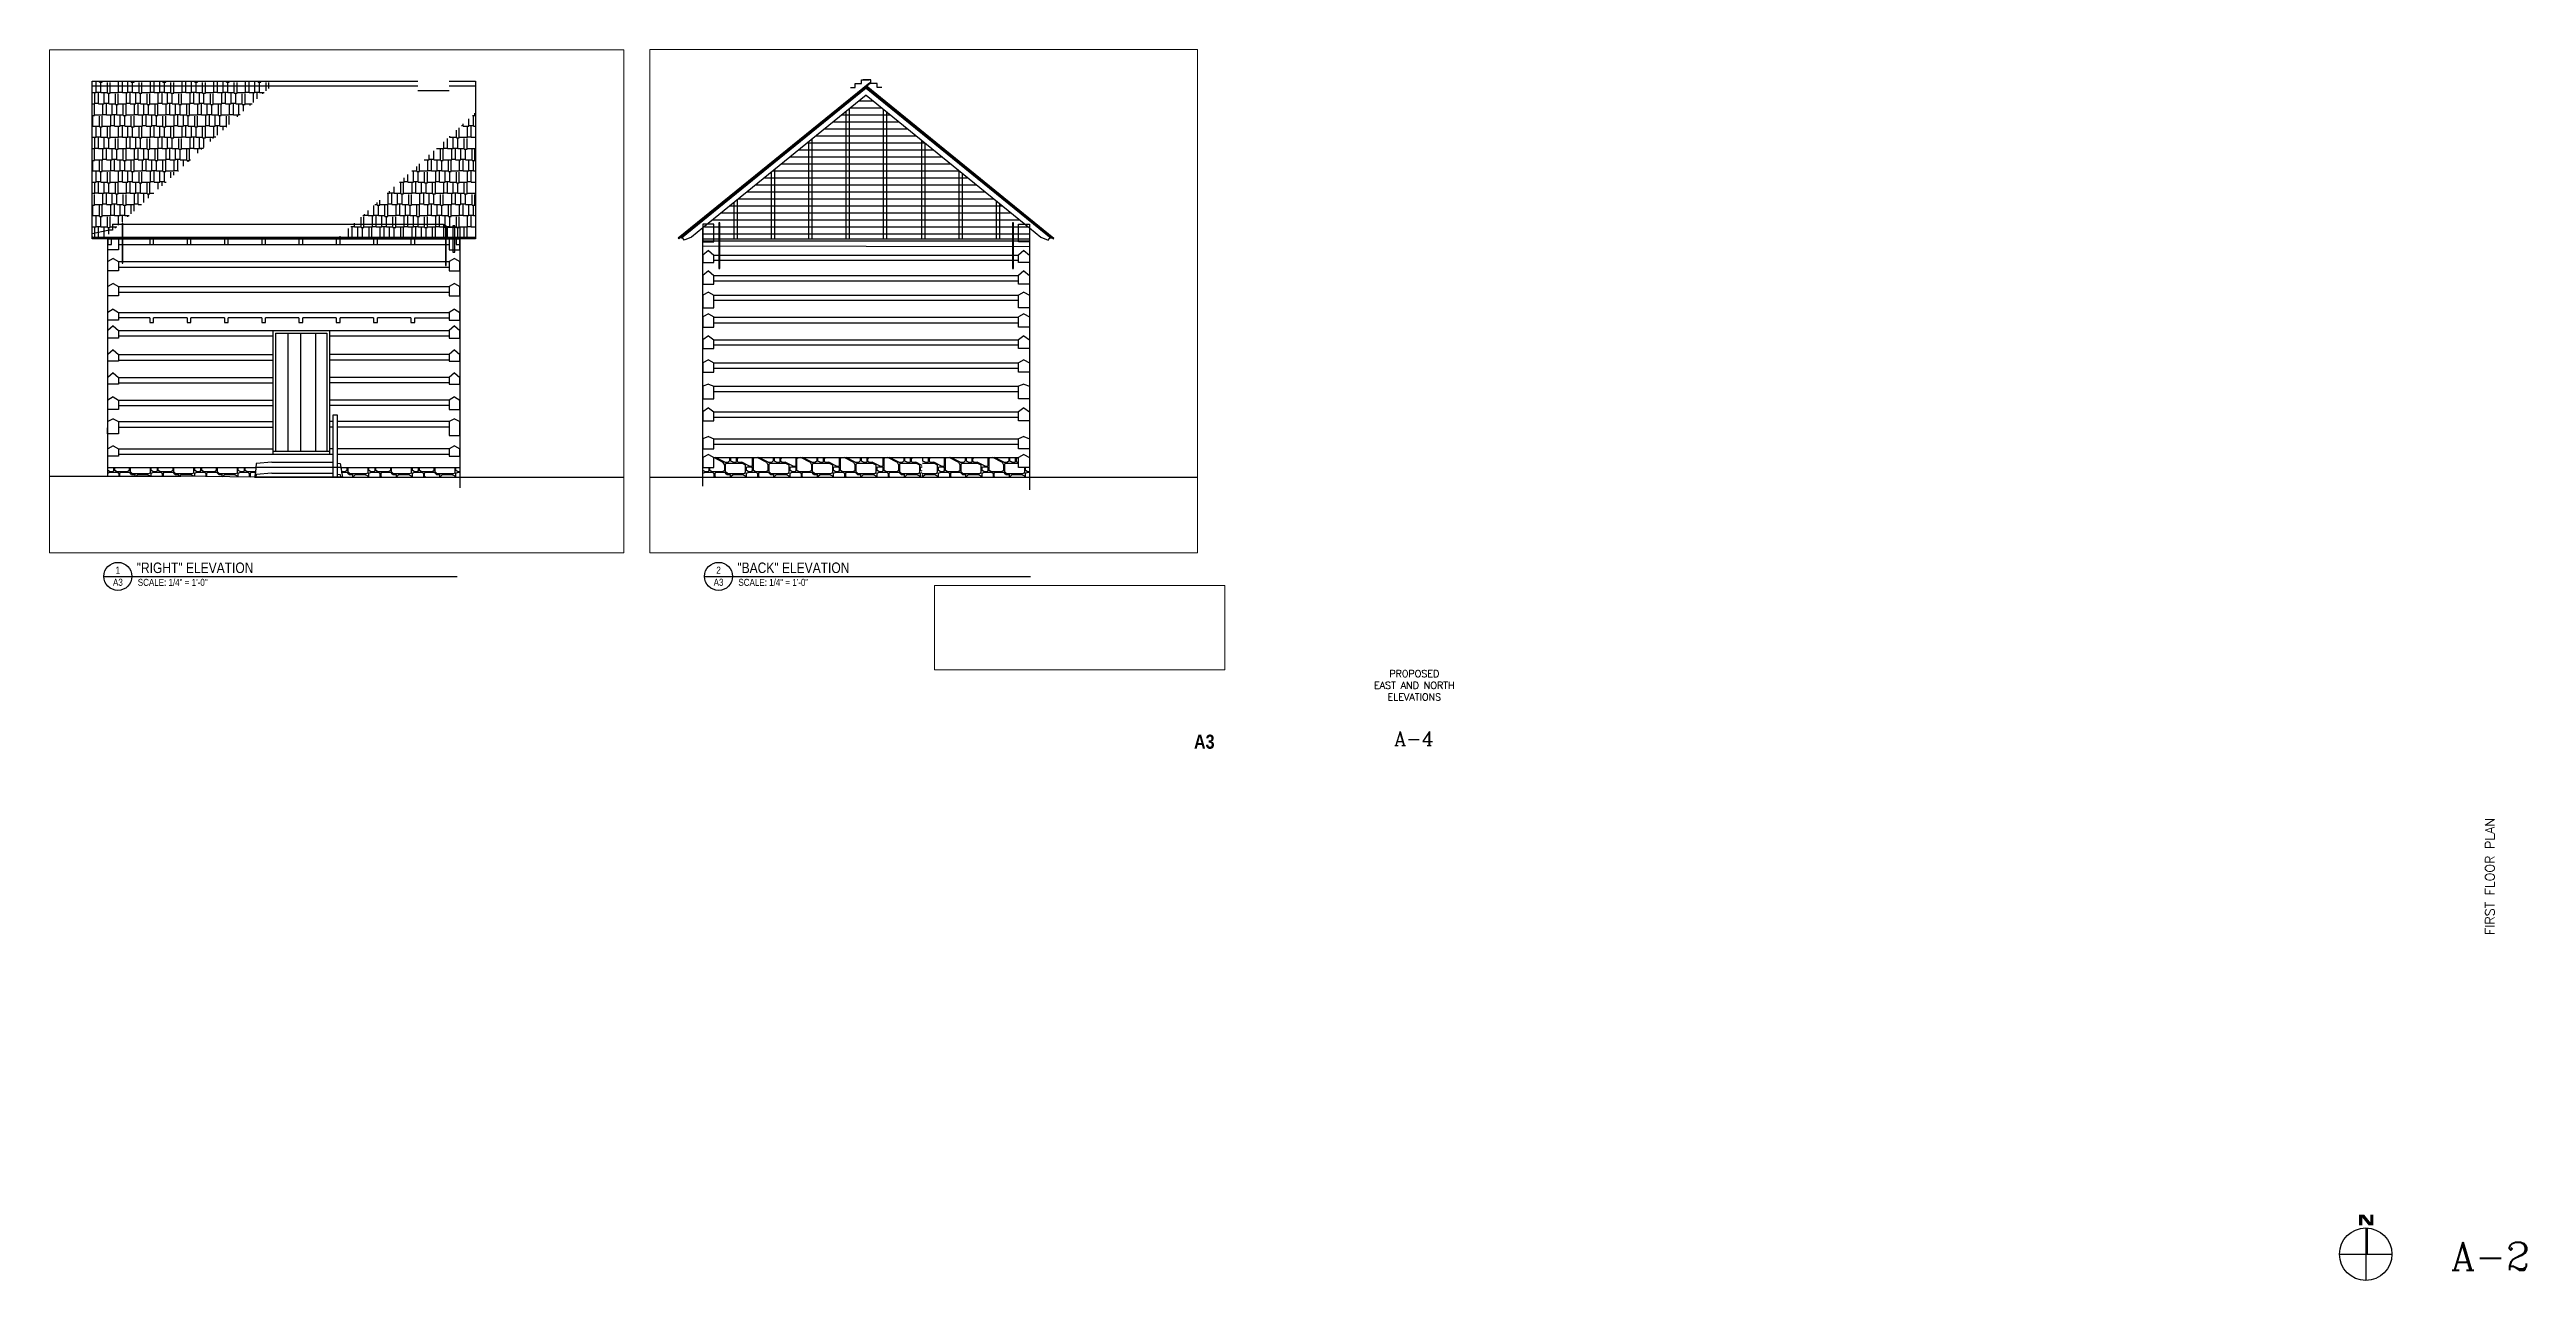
# Paper-space layout 'A3' of a CAD drawing. Header units: inches. Extents: x 1.3 to 34.4, y -0.1 to 16.4.
# The model-space entities are those that its viewports show. They can reach past a viewport. Long polylines and large blocks are cut down to what shows.
import ezdxf
from ezdxf.enums import TextEntityAlignment as Align

# ---------------------------------------------------------------- set-up
doc = ezdxf.new("R2010")
doc.units = ezdxf.units.IN
doc.header["$LTSCALE"] = 48
doc.header["$MEASUREMENT"] = 0
doc.linetypes.add('HIDDEN2', pattern=[0.1875, 0.125, -0.0625])
doc.linetypes.add('Hidden4', pattern=[0.09375, 0.0625, -0.03125])
for name, color, linetype in [('A-Anno-Note', 2, 'Continuous'), ('A-Hatch', 9, 'Continuous'), ('A-p1', 9, 'Continuous'), ('A-p1-hatch', 9, 'Continuous'), ('A-p1a', 30, 'Continuous'), ('A-p2', 200, 'Continuous'), ('A-p3', 1, 'Continuous'), ('A-p4', 2, 'Continuous'), ('A-p6', 3, 'Continuous'), ('A-p7', 42, 'Continuous'), ('A-Wall-N', 43, 'Continuous'), ('AP6', 6, 'Continuous'), ('TEXT', 1, 'Continuous'), ('TITLES', 1, 'Continuous')]:
    doc.layers.add(name, color=color, linetype=linetype)
doc.styles.add('API-BOOK', font='ARIALNB.TTF')
doc.styles.add('arial narrow', font='ARIALN.TTF')
pattern_1 = [(0, (8950.982, 3315.422), (0, 28), [6.72, -21.28]), (135, (8950.982, 3315.422), (-2e-15, -28), [1.58392, -38.01406]), (90, (8949.862, 3316.542), (28, -2e-15), [3.08, -24.92]), (45, (8949.862, 3319.622), (2e-15, 28), [1.58392, -38.01406]), (0, (8950.982, 3320.742), (0, 28), [5.88, -22.12]), (153.43495, (8959.102, 3319.622), (28, 9e-08), [2.5044, -60.1055]), (90, (8959.102, 3316.822), (28, -2e-15), [2.8, -25.2]), (45, (8957.702, 3315.422), (2e-15, 28), [1.9799, -37.61808]), (0, (8961.062, 3317.662), (0, 28), [4.76, -23.24]), (153.43495, (8961.062, 3317.662), (28, 9e-08), [1.56525, -61.04466]), (90, (8959.662, 3318.362), (28, -2e-15), [3.08, -24.92]), (26.56505, (8959.662, 3321.442), (28, -9e-08), [1.56525, -61.04466]), (0, (8961.062, 3322.142), (0, 28), [4.76, -23.24]), (135, (8966.942, 3321.022), (-2e-15, -28), [1.58392, -38.01406]), (90, (8966.942, 3318.782), (28, -2e-15), [2.24, -25.76]), (45, (8965.822, 3317.662), (2e-15, 28), [1.58392, -38.01406]), (90, (8966.102, 3314.302), (28, -2e-15), [3.08, -24.92]), (26.56505, (8966.102, 3317.382), (28, -9e-08), [1.8783, -60.7316]), (0, (8967.782, 3318.222), (0, 28), [8.96, -19.04]), (135, (8977.302, 3317.662), (-2e-15, -28), [0.79196, -38.80602]), (90, (8977.302, 3314.582), (28, -2e-15), [3.08, -24.92]), (26.56505, (8976.182, 3314.022), (28, -9e-08), [1.2522, -61.3577]), (0, (8966.382, 3314.022), (0, 28), [9.8, -18.2]), (135, (8966.382, 3314.022), (-2e-15, -28), [0.39598, -39.202]), (0, (8968.062, 3318.782), (0, 28), [8.68, -19.32]), (135, (8968.062, 3318.782), (-2e-15, -28), [0.79196, -38.80602]), (90, (8967.502, 3319.342), (28, -2e-15), [2.24, -25.76]), (45, (8967.502, 3321.582), (2e-15, 28), [0.79196, -38.80602]), (0, (8968.062, 3322.142), (0, 28), [5.6, -22.4]), (135, (8975.062, 3320.742), (-2e-15, -28), [1.9799, -37.61808]), (0, (8975.062, 3320.742), (0, 28), [1.96, -26.04]), (135, (8977.302, 3320.462), (-2e-15, -28), [0.39598, -39.202]), (90, (8977.302, 3319.342), (28, -2e-15), [1.12, -26.88]), (45, (8976.742, 3318.782), (2e-15, 28), [0.79196, -38.80602]), (0, (8947.342, 3321.302), (0, 28), [10.64, -17.36]), (135, (8947.342, 3321.302), (-2e-15, -28), [1.58392, -38.01406]), (90, (8946.222, 3322.422), (28, -2e-15), [5.04, -22.96]), (45, (8946.222, 3327.462), (2e-15, 28), [0.79196, -38.80602]), (0, (8946.782, 3328.022), (0, 28), [9.8, -18.2]), (153.43495, (8959.102, 3326.762), (28, 9e-08), [2.81745, -59.79246]), (90, (8959.102, 3321.862), (28, -2e-15), [4.9, -23.1]), (26.56505, (8957.982, 3321.302), (28, -9e-08), [1.2522, -61.3577]), (0, (8960.782, 3322.702), (0, 28), [2.24, -25.76]), (153.43495, (8960.782, 3322.702), (28, 9e-08), [1.2522, -61.3577]), (90, (8959.662, 3323.262), (28, -2e-15), [1.68, -26.32]), (63.43495, (8959.662, 3324.942), (-9e-08, 28), [0.6261, -61.9838]), (0, (8959.942, 3325.502), (0, 28), [3.08, -24.92]), (135, (8963.582, 3324.942), (-2e-15, -28), [0.79196, -38.80602]), (90, (8963.582, 3323.262), (28, -2e-15), [1.68, -26.32]), (45, (8963.022, 3322.702), (2e-15, 28), [0.79196, -38.80602]), (153.43495, (8965.262, 3322.702), (28, 9e-08), [1.2522, -61.3577]), (90, (8964.142, 3323.262), (28, -2e-15), [7.616, -20.384]), (45, (8964.142, 3330.878), (2e-15, 28), [1.10876, -38.48923]), (0, (8964.926, 3331.662), (0, 28), [1.456, -26.544]), (153.43495, (8972.729, 3328.489), (28, 9e-08), [7.09579, -55.51412]), (116.56505, (8973.662, 3326.622), (-9e-08, -28), [2.087, -60.5229]), (90, (8973.662, 3323.402), (28, -2e-15), [3.22, -24.78]), (26.56505, (8972.262, 3322.702), (28, -9e-08), [1.56525, -61.04466]), (0, (8965.262, 3322.702), (0, 28), [7, -21]), (0, (8961.622, 3326.062), (0, 28), [1.51105, -26.48895]), (45, (8963.133, 3326.062), (2e-15, 28), [0.6349, -38.96308]), (90, (8963.582, 3326.51), (28, -2e-15), [4.57252, -23.42748]), (135, (8963.582, 3331.084), (-2e-15, -28), [0.81817, -38.77982]), (0, (8954.622, 3331.662), (0, 28), [8.38147, -19.61853]), (45, (8953.782, 3330.822), (2e-15, 28), [1.18794, -38.41004]), (90, (8953.782, 3329.113), (28, -2e-15), [1.7094, -26.2906]), (135, (8954.313, 3328.582), (-2e-15, -28), [0.75039, -38.8476]), (0, (8954.313, 3328.582), (0, 28), [2.2694, -25.7306]), (153.43495, (8961.622, 3326.062), (28, 9e-08), [5.6349, -56.97501]), (0, (8950.982, 3328.582), (0, 28), [1.68, -26.32]), (45, (8952.662, 3328.582), (2e-15, 28), [0.79196, -38.80602]), (90, (8953.222, 3329.142), (28, -2e-15), [1.96, -26.04]), (45, (8953.222, 3331.102), (2e-15, 28), [1.9799, -37.61808]), (90, (8954.622, 3332.502), (28, -2e-15), [1.4, -26.6]), (153.43495, (8954.622, 3333.902), (28, 9e-08), [1.2522, -61.3577]), (0, (8950.422, 3334.462), (0, 28), [3.08, -24.92]), (45, (8949.582, 3333.622), (2e-15, 28), [1.18794, -38.41004]), (90, (8949.582, 3329.282), (28, -2e-15), [4.34, -23.66]), (153.43495, (8950.982, 3328.582), (28, 9e-08), [1.56525, -61.04466]), (135, (8955.462, 3332.222), (-2e-15, -28), [0.39598, -39.202]), (0, (8955.462, 3332.222), (0, 28), [9.8, -18.2]), (26.56505, (8965.262, 3332.222), (28, -9e-08), [1.2522, -61.3577]), (90, (8966.382, 3332.782), (28, -2e-15), [3.08, -24.92]), (135, (8966.382, 3335.862), (-2e-15, -28), [0.79196, -38.80602]), (0, (8956.862, 3336.422), (0, 28), [8.96, -19.04]), (26.56505, (8955.182, 3335.582), (28, -9e-08), [1.8783, -60.7316]), (90, (8955.182, 3332.502), (28, -2e-15), [3.08, -24.92]), (0, (8973.662, 3328.582), (0, 28), [2.24, -25.76]), (153.43495, (8973.662, 3328.582), (28, 9e-08), [7.51319, -55.09671]), (90, (8966.942, 3331.942), (28, -2e-15), [5.6, -22.4]), (45, (8966.942, 3337.542), (2e-15, 28), [0.79196, -38.80602]), (0, (8967.502, 3338.102), (0, 28), [8.12, -19.88]), (153.43495, (8977.022, 3337.402), (28, 9e-08), [1.56525, -61.04466]), (90, (8977.022, 3329.702), (28, -2e-15), [7.7, -20.3]), (45, (8975.902, 3328.582), (2e-15, 28), [1.58392, -38.01406]), (0, (8950.702, 3335.022), (0, 28), [2.52, -25.48]), (153.43495, (8950.702, 3335.022), (28, 9e-08), [1.2522, -61.3577]), (90, (8949.582, 3335.582), (28, -2e-15), [1.96, -26.04]), (26.56505, (8949.582, 3337.542), (28, -9e-08), [1.2522, -61.3577]), (0, (8950.702, 3338.102), (0, 28), [6.58595, -21.41405]), (135, (8957.702, 3337.688), (-2e-15, -28), [0.58555, -39.01243]), (90, (8957.702, 3337.262), (28, -2e-15), [0.42595, -27.57405]), (26.56505, (8953.222, 3335.022), (28, -9e-08), [5.0088, -57.60111]), (0, (8944.822, 3338.662), (0, 28), [12.04, -15.96]), (135, (8944.822, 3338.662), (-2e-15, -28), [0.79196, -38.80602]), (90, (8944.262, 3339.222), (28, -2e-15), [1.12, -26.88]), (45, (8944.262, 3340.342), (2e-15, 28), [1.58392, -38.01406]), (0, (8945.382, 3341.462), (0, 28), [2.8, -25.2]), (26.56505, (8948.182, 3341.462), (28, -9e-08), [3.1305, -59.4794]), (0, (8950.982, 3342.862), (0, 28), [5.04, -22.96]), (153.43495, (8957.702, 3342.022), (28, 9e-08), [1.8783, -60.7316]), (90, (8957.702, 3339.502), (28, -2e-15), [2.52, -25.48]), (45, (8956.862, 3338.662), (2e-15, 28), [1.18794, -38.41004]), (153.43495, (8959.662, 3336.982), (28, 9e-08), [1.56525, -61.04466]), (90, (8958.262, 3337.682), (28, -2e-15), [5.74, -22.26]), (45, (8958.262, 3343.422), (2e-15, 28), [2.37588, -37.2221]), (0, (8959.942, 3345.102), (0, 28), [4.76, -23.24]), (135, (8965.542, 3344.262), (-2e-15, -28), [1.18794, -38.41004]), (90, (8965.542, 3342.302), (28, -2e-15), [1.96, -26.04]), (135, (8966.382, 3341.462), (-2e-15, -28), [1.18794, -38.41004]), (90, (8966.382, 3337.822), (28, -2e-15), [3.64, -24.36]), (45, (8965.542, 3336.982), (2e-15, 28), [1.18794, -38.41004]), (0, (8959.662, 3336.982), (0, 28), [5.88, -22.12]), (153.43495, (8968.622, 3338.662), (28, 9e-08), [1.8783, -60.7316]), (90, (8966.942, 3339.502), (28, -2e-15), [1.12, -26.88]), (45, (8966.942, 3340.622), (2e-15, 28), [1.18794, -38.41004]), (0, (8967.782, 3341.462), (0, 28), [3.64, -24.36]), (116.56505, (8971.702, 3340.902), (-9e-08, -28), [0.6261, -61.9838]), (90, (8971.702, 3339.502), (28, -2e-15), [1.4, -26.6]), (45, (8970.862, 3338.662), (2e-15, 28), [1.18794, -38.41004]), (0, (8968.622, 3338.662), (0, 28), [2.24, -25.76])]

psp = doc.layouts.new('A3')

# ---------------------------------------------------------------- texts
at = {"style": 'API-BOOK'}
psp.add_attdef('A3', text='', height=0.188, dxfattribs=at).set_placement((16.87, 7.046), align=Align.RIGHT)
at = {"layer": 'AP6', "linetype": 'Continuous'}
for s, insert, char_height, width, attachment_point in [('{\\Fromanc.shx|c0;PROPOSED\\PEAST AND NORTH ELEVATIONS}', (19.547, 8.1), 0.09375, 1.63899, 2), ('{\\Fromanc.shx|c1;A-\\Fromanc.shx|c0;4}', (19.276, 7.275), 0.1875, 2.59375, 1), ('{\\Fromanc.shx;A-2}', (33.437, 0.432), 0.375, 5.1875, 1)]:
    psp.add_mtext(s, dxfattribs=dict(at, insert=insert, char_height=char_height, width=width, attachment_point=attachment_point))
at = {"layer": 'AP6', "linetype": 'Continuous', "insert": (33.897, 4.549), "char_height": 0.125, "width": 5.1875, "attachment_point": 1, "rotation": 90}
psp.add_mtext('{\\Fromanc.shx;FIRST FLOOR PLAN}', dxfattribs=at)
at = {"layer": 'TITLES', "style": 'arial narrow'}
for s, p in [('A3', (2.175, 9.229)), ('1', (2.175, 9.392)), ('A3', (10.224, 9.229)), ('2', (10.224, 9.392))]:
    psp.add_text(s, height=0.0938, dxfattribs=at).set_placement(p, align=Align.CENTER)
for s, height, p in [('"RIGHT" ELEVATION', 0.14062, (2.427, 9.4)), ('SCALE: 1/4" = 1\'-0"', 0.09375, (2.442, 9.228)), ('"BACK" ELEVATION', 0.14062, (10.476, 9.4)), ('SCALE: 1/4" = 1\'-0"', 0.09375, (10.49, 9.228))]:
    psp.add_text(s, height=height, dxfattribs=at).set_placement(p)

msp = doc.modelspace()

# ---------------------------------------------------------------- blocks, each defined once
blk = doc.blocks.new('Anno_North_M')
blk.add_hatch(color=256).paths.add_polyline_path([(4.98, -0.4, 0.020024), (5, 0), (0, 0), (0, -0.4)])
for p, q in [((0, 5), (0, -5)), ((5, 0), (-5, 0))]:
    blk.add_line(p, q)
blk.add_circle((0, 0), 5)
for points in [[(7.53, 1.26), (7.53, 0.66), (5.53, 1.26), (5.53, 0.66)], [(5.53, -0.52), (5.53, -1.3), (7.53, 1.09), (7.53, 0.29)], [(5.59, -0.52), (5.53, -0.52), (5.59, -1.46), (5.53, -1.47)], [(5.53, -0.87), (5.53, -1.47), (7.53, -0.87), (7.53, -1.47)]]:
    blk.add_solid(points)

# ---------------------------------------------------------------- hatches: boundary and pattern name
at = {"layer": 'A-Hatch'}
h = msp.add_hatch(dxfattribs=at)
h.set_pattern_fill('AR-RSHKE', color=256, scale=0.6)
h.paths.add_polyline_path([(5201.2, 3654.8), (5085.7, 3654.8), (5085.7, 3559.8), (5095.7, 3561.8), (5098.7, 3561.8), (5098.7, 3565.8), (5103.6, 3565.8)])
h.paths.add_polyline_path([(5204.5, 3657.8), (5085.7, 3657.8), (5085.7, 3654.8), (5201.2, 3654.8)])
h.paths.add_polyline_path([(5103.6, 3565.8), (5098.7, 3565.8), (5098.7, 3561.8), (5095.7, 3561.8), (5085.7, 3559.8), (5085.7, 3558.4), (5086, 3557.2), (5094.1, 3557.2)])
h = msp.add_hatch(dxfattribs=at)
h.set_pattern_fill('ANSI31', color=256, scale=36, angle=315)
h.paths.add_polyline_path([(5688.8, 3648.6), (5586.9, 3565.8), (5590.8, 3565.8), (5590.8, 3556.3), (5786.8, 3556.3), (5786.8, 3565.8), (5790.7, 3565.8)])
h.paths.add_polyline_path([(5786.8, 3556.3), (5590.8, 3556.3), (5590.8, 3554.3), (5583.8, 3554.3), (5583.8, 3551.4), (5793.8, 3551.7), (5793.8, 3554.3), (5786.8, 3554.3)])
h.paths.add_polyline_path([(5590.8, 3565.8), (5586.9, 3565.8), (5584.5, 3563.8), (5590.8, 3563.8)])
h.paths.add_polyline_path([(5590.8, 3563.8), (5584.5, 3563.8), (5583.8, 3563.3), (5583.8, 3556.3), (5590.8, 3556.3)])
h.paths.add_polyline_path([(5590.8, 3556.3), (5583.8, 3556.3), (5583.8, 3554.3), (5590.8, 3554.3)], flags=17)
h.paths.add_polyline_path([(5793.8, 3556.3), (5786.8, 3556.3), (5786.8, 3554.3), (5793.8, 3554.3)])
h.paths.add_polyline_path([(5793.8, 3563.3), (5793.2, 3563.8), (5786.8, 3563.8), (5786.8, 3556.3), (5793.8, 3556.3)])
h.paths.add_polyline_path([(5790.7, 3565.8), (5786.8, 3565.8), (5786.8, 3563.8), (5793.2, 3563.8)])
h = msp.add_hatch(dxfattribs=at)
h.set_pattern_fill('AR-RSHKE', color=256, scale=0.6)
h.paths.add_polyline_path([(5332.2, 3637.3), (5293.1, 3601.7), (5332.2, 3601.7)])
h.paths.add_polyline_path([(5332.2, 3601.7), (5293.1, 3601.7), (5274.9, 3585.1), (5332.2, 3585.1)])
h.paths.add_polyline_path([(5332.2, 3585.1), (5274.9, 3585.1), (5267.9, 3578.7), (5267.9, 3565.8), (5332.2, 3565.8)])
h.paths.add_polyline_path([(5267.9, 3565.8), (5253.8, 3565.8), (5244.3, 3557.2), (5267.9, 3557.2)])
h.paths.add_polyline_path([(5267.9, 3578.7), (5253.8, 3565.8), (5267.9, 3565.8)])
h.paths.add_polyline_path([(5322.2, 3563.8), (5311.6, 3563.8), (5311.6, 3565.8), (5267.9, 3565.8), (5267.9, 3557.2), (5322.2, 3557.2)])
h.paths.add_polyline_path([(5332.2, 3565.8), (5311.6, 3565.8), (5311.6, 3563.8), (5322.2, 3563.8), (5322.2, 3557.2), (5332.2, 3557.2)])
h.paths.add_polyline_path([(5302.8, 3558.7), (5314.5, 3558.7), (5314.5, 3568.1), (5302.8, 3568.1)], flags=9)
at = {"layer": 'A-p1-hatch'}
h = msp.add_hatch(dxfattribs=at)
h.set_pattern_fill('RRUB', color=256, scale=2.8)
h.set_pattern_definition([(0, (9439.143, 3315.422), (0, 28), [6.72, -21.28]), (135, (9439.143, 3315.422), (-2e-15, -28), [1.58392, -38.01406]), (90, (9438.023, 3316.542), (28, -2e-15), [3.08, -24.92]), (45, (9438.023, 3319.622), (2e-15, 28), [1.58392, -38.01406]), (0, (9439.143, 3320.742), (0, 28), [5.88, -22.12]), (153.43495, (9447.263, 3319.622), (28, 9e-08), [2.5044, -60.1055]), (90, (9447.263, 3316.822), (28, -2e-15), [2.8, -25.2]), (45, (9445.863, 3315.422), (2e-15, 28), [1.9799, -37.61808]), (0, (9449.223, 3317.662), (0, 28), [4.76, -23.24]), (153.43495, (9449.223, 3317.662), (28, 9e-08), [1.56525, -61.04466]), (90, (9447.823, 3318.362), (28, -2e-15), [3.08, -24.92]), (26.56505, (9447.823, 3321.442), (28, -9e-08), [1.56525, -61.04466]), (0, (9449.223, 3322.142), (0, 28), [4.76, -23.24]), (135, (9455.103, 3321.022), (-2e-15, -28), [1.58392, -38.01406]), (90, (9455.103, 3318.782), (28, -2e-15), [2.24, -25.76]), (45, (9453.983, 3317.662), (2e-15, 28), [1.58392, -38.01406]), (90, (9454.263, 3314.302), (28, -2e-15), [3.08, -24.92]), (26.56505, (9454.263, 3317.382), (28, -9e-08), [1.8783, -60.7316]), (0, (9455.943, 3318.222), (0, 28), [8.96, -19.04]), (135, (9465.463, 3317.662), (-2e-15, -28), [0.79196, -38.80602]), (90, (9465.463, 3314.582), (28, -2e-15), [3.08, -24.92]), (26.56505, (9464.343, 3314.022), (28, -9e-08), [1.2522, -61.3577]), (0, (9454.543, 3314.022), (0, 28), [9.8, -18.2]), (135, (9454.543, 3314.022), (-2e-15, -28), [0.39598, -39.202]), (0, (9456.223, 3318.782), (0, 28), [8.68, -19.32]), (135, (9456.223, 3318.782), (-2e-15, -28), [0.79196, -38.80602]), (90, (9455.663, 3319.342), (28, -2e-15), [2.24, -25.76]), (45, (9455.663, 3321.582), (2e-15, 28), [0.79196, -38.80602]), (0, (9456.223, 3322.142), (0, 28), [5.6, -22.4]), (135, (9463.223, 3320.742), (-2e-15, -28), [1.9799, -37.61808]), (0, (9463.223, 3320.742), (0, 28), [1.96, -26.04]), (135, (9465.463, 3320.462), (-2e-15, -28), [0.39598, -39.202]), (90, (9465.463, 3319.342), (28, -2e-15), [1.12, -26.88]), (45, (9464.903, 3318.782), (2e-15, 28), [0.79196, -38.80602]), (0, (9435.503, 3321.302), (0, 28), [10.64, -17.36]), (135, (9435.503, 3321.302), (-2e-15, -28), [1.58392, -38.01406]), (90, (9434.383, 3322.422), (28, -2e-15), [5.04, -22.96]), (45, (9434.383, 3327.462), (2e-15, 28), [0.79196, -38.80602]), (0, (9434.943, 3328.022), (0, 28), [9.8, -18.2]), (153.43495, (9447.263, 3326.762), (28, 9e-08), [2.81745, -59.79246]), (90, (9447.263, 3321.862), (28, -2e-15), [4.9, -23.1]), (26.56505, (9446.143, 3321.302), (28, -9e-08), [1.2522, -61.3577]), (0, (9448.943, 3322.702), (0, 28), [2.24, -25.76]), (153.43495, (9448.943, 3322.702), (28, 9e-08), [1.2522, -61.3577]), (90, (9447.823, 3323.262), (28, -2e-15), [1.68, -26.32]), (63.43495, (9447.823, 3324.942), (-9e-08, 28), [0.6261, -61.9838]), (0, (9448.103, 3325.502), (0, 28), [3.08, -24.92]), (135, (9451.743, 3324.942), (-2e-15, -28), [0.79196, -38.80602]), (90, (9451.743, 3323.262), (28, -2e-15), [1.68, -26.32]), (45, (9451.183, 3322.702), (2e-15, 28), [0.79196, -38.80602]), (153.43495, (9453.423, 3322.702), (28, 9e-08), [1.2522, -61.3577]), (90, (9452.303, 3323.262), (28, -2e-15), [7.616, -20.384]), (45, (9452.303, 3330.878), (2e-15, 28), [1.10876, -38.48923]), (0, (9453.087, 3331.662), (0, 28), [1.456, -26.544]), (153.43495, (9460.89, 3328.489), (28, 9e-08), [7.09579, -55.51412]), (116.56505, (9461.823, 3326.622), (-9e-08, -28), [2.087, -60.5229]), (90, (9461.823, 3323.402), (28, -2e-15), [3.22, -24.78]), (26.56505, (9460.423, 3322.702), (28, -9e-08), [1.56525, -61.04466]), (0, (9453.423, 3322.702), (0, 28), [7, -21]), (0, (9449.783, 3326.062), (0, 28), [1.51105, -26.48895]), (45, (9451.294, 3326.062), (2e-15, 28), [0.6349, -38.96308]), (90, (9451.743, 3326.51), (28, -2e-15), [4.57252, -23.42748]), (135, (9451.743, 3331.084), (-2e-15, -28), [0.81817, -38.77982]), (0, (9442.783, 3331.662), (0, 28), [8.38147, -19.61853]), (45, (9441.943, 3330.822), (2e-15, 28), [1.18794, -38.41004]), (90, (9441.943, 3329.113), (28, -2e-15), [1.7094, -26.2906]), (135, (9442.474, 3328.582), (-2e-15, -28), [0.75039, -38.8476]), (0, (9442.474, 3328.582), (0, 28), [2.2694, -25.7306]), (153.43495, (9449.783, 3326.062), (28, 9e-08), [5.6349, -56.97501]), (0, (9439.143, 3328.582), (0, 28), [1.68, -26.32]), (45, (9440.823, 3328.582), (2e-15, 28), [0.79196, -38.80602]), (90, (9441.383, 3329.142), (28, -2e-15), [1.96, -26.04]), (45, (9441.383, 3331.102), (2e-15, 28), [1.9799, -37.61808]), (90, (9442.783, 3332.502), (28, -2e-15), [1.4, -26.6]), (153.43495, (9442.783, 3333.902), (28, 9e-08), [1.2522, -61.3577]), (0, (9438.583, 3334.462), (0, 28), [3.08, -24.92]), (45, (9437.743, 3333.622), (2e-15, 28), [1.18794, -38.41004]), (90, (9437.743, 3329.282), (28, -2e-15), [4.34, -23.66]), (153.43495, (9439.143, 3328.582), (28, 9e-08), [1.56525, -61.04466]), (135, (9443.623, 3332.222), (-2e-15, -28), [0.39598, -39.202]), (0, (9443.623, 3332.222), (0, 28), [9.8, -18.2]), (26.56505, (9453.423, 3332.222), (28, -9e-08), [1.2522, -61.3577]), (90, (9454.543, 3332.782), (28, -2e-15), [3.08, -24.92]), (135, (9454.543, 3335.862), (-2e-15, -28), [0.79196, -38.80602]), (0, (9445.023, 3336.422), (0, 28), [8.96, -19.04]), (26.56505, (9443.343, 3335.582), (28, -9e-08), [1.8783, -60.7316]), (90, (9443.343, 3332.502), (28, -2e-15), [3.08, -24.92]), (0, (9461.823, 3328.582), (0, 28), [2.24, -25.76]), (153.43495, (9461.823, 3328.582), (28, 9e-08), [7.51319, -55.09671]), (90, (9455.103, 3331.942), (28, -2e-15), [5.6, -22.4]), (45, (9455.103, 3337.542), (2e-15, 28), [0.79196, -38.80602]), (0, (9455.663, 3338.102), (0, 28), [8.12, -19.88]), (153.43495, (9465.183, 3337.402), (28, 9e-08), [1.56525, -61.04466]), (90, (9465.183, 3329.702), (28, -2e-15), [7.7, -20.3]), (45, (9464.063, 3328.582), (2e-15, 28), [1.58392, -38.01406]), (0, (9438.863, 3335.022), (0, 28), [2.52, -25.48]), (153.43495, (9438.863, 3335.022), (28, 9e-08), [1.2522, -61.3577]), (90, (9437.743, 3335.582), (28, -2e-15), [1.96, -26.04]), (26.56505, (9437.743, 3337.542), (28, -9e-08), [1.2522, -61.3577]), (0, (9438.863, 3338.102), (0, 28), [6.58595, -21.41405]), (135, (9445.863, 3337.688), (-2e-15, -28), [0.58555, -39.01243]), (90, (9445.863, 3337.262), (28, -2e-15), [0.42595, -27.57405]), (26.56505, (9441.383, 3335.022), (28, -9e-08), [5.0088, -57.60111]), (0, (9432.983, 3338.662), (0, 28), [12.04, -15.96]), (135, (9432.983, 3338.662), (-2e-15, -28), [0.79196, -38.80602]), (90, (9432.423, 3339.222), (28, -2e-15), [1.12, -26.88]), (45, (9432.423, 3340.342), (2e-15, 28), [1.58392, -38.01406]), (0, (9433.543, 3341.462), (0, 28), [2.8, -25.2]), (26.56505, (9436.343, 3341.462), (28, -9e-08), [3.1305, -59.4794]), (0, (9439.143, 3342.862), (0, 28), [5.04, -22.96]), (153.43495, (9445.863, 3342.022), (28, 9e-08), [1.8783, -60.7316]), (90, (9445.863, 3339.502), (28, -2e-15), [2.52, -25.48]), (45, (9445.023, 3338.662), (2e-15, 28), [1.18794, -38.41004]), (153.43495, (9447.823, 3336.982), (28, 9e-08), [1.56525, -61.04466]), (90, (9446.423, 3337.682), (28, -2e-15), [5.74, -22.26]), (45, (9446.423, 3343.422), (2e-15, 28), [2.37588, -37.2221]), (0, (9448.103, 3345.102), (0, 28), [4.76, -23.24]), (135, (9453.703, 3344.262), (-2e-15, -28), [1.18794, -38.41004]), (90, (9453.703, 3342.302), (28, -2e-15), [1.96, -26.04]), (135, (9454.543, 3341.462), (-2e-15, -28), [1.18794, -38.41004]), (90, (9454.543, 3337.822), (28, -2e-15), [3.64, -24.36]), (45, (9453.703, 3336.982), (2e-15, 28), [1.18794, -38.41004]), (0, (9447.823, 3336.982), (0, 28), [5.88, -22.12]), (153.43495, (9456.783, 3338.662), (28, 9e-08), [1.8783, -60.7316]), (90, (9455.103, 3339.502), (28, -2e-15), [1.12, -26.88]), (45, (9455.103, 3340.622), (2e-15, 28), [1.18794, -38.41004]), (0, (9455.943, 3341.462), (0, 28), [3.64, -24.36]), (116.56505, (9459.863, 3340.902), (-9e-08, -28), [0.6261, -61.9838]), (90, (9459.863, 3339.502), (28, -2e-15), [1.4, -26.6]), (45, (9459.023, 3338.662), (2e-15, 28), [1.18794, -38.41004]), (0, (9456.783, 3338.662), (0, 28), [2.24, -25.76])])
h.paths.add_polyline_path([(5590.8, 3415.6), (5590.8, 3409.1), (5583.8, 3409.1), (5583.8, 3402.9), (5724.8, 3402.9), (5724.8, 3415.6)])
h = msp.add_hatch(dxfattribs=at)
h.set_pattern_fill('RRUB', color=256, scale=2.8)
h.set_pattern_definition([(0, (9422.643, 3315.422), (0, 28), [6.72, -21.28]), (135, (9422.643, 3315.422), (-2e-15, -28), [1.58392, -38.01406]), (90, (9421.523, 3316.542), (28, -2e-15), [3.08, -24.92]), (45, (9421.523, 3319.622), (2e-15, 28), [1.58392, -38.01406]), (0, (9422.643, 3320.742), (0, 28), [5.88, -22.12]), (153.43495, (9430.763, 3319.622), (28, 9e-08), [2.5044, -60.1055]), (90, (9430.763, 3316.822), (28, -2e-15), [2.8, -25.2]), (45, (9429.363, 3315.422), (2e-15, 28), [1.9799, -37.61808]), (0, (9432.723, 3317.662), (0, 28), [4.76, -23.24]), (153.43495, (9432.723, 3317.662), (28, 9e-08), [1.56525, -61.04466]), (90, (9431.323, 3318.362), (28, -2e-15), [3.08, -24.92]), (26.56505, (9431.323, 3321.442), (28, -9e-08), [1.56525, -61.04466]), (0, (9432.723, 3322.142), (0, 28), [4.76, -23.24]), (135, (9438.603, 3321.022), (-2e-15, -28), [1.58392, -38.01406]), (90, (9438.603, 3318.782), (28, -2e-15), [2.24, -25.76]), (45, (9437.483, 3317.662), (2e-15, 28), [1.58392, -38.01406]), (90, (9437.763, 3314.302), (28, -2e-15), [3.08, -24.92]), (26.56505, (9437.763, 3317.382), (28, -9e-08), [1.8783, -60.7316]), (0, (9439.443, 3318.222), (0, 28), [8.96, -19.04]), (135, (9448.963, 3317.662), (-2e-15, -28), [0.79196, -38.80602]), (90, (9448.963, 3314.582), (28, -2e-15), [3.08, -24.92]), (26.56505, (9447.843, 3314.022), (28, -9e-08), [1.2522, -61.3577]), (0, (9438.043, 3314.022), (0, 28), [9.8, -18.2]), (135, (9438.043, 3314.022), (-2e-15, -28), [0.39598, -39.202]), (0, (9439.723, 3318.782), (0, 28), [8.68, -19.32]), (135, (9439.723, 3318.782), (-2e-15, -28), [0.79196, -38.80602]), (90, (9439.163, 3319.342), (28, -2e-15), [2.24, -25.76]), (45, (9439.163, 3321.582), (2e-15, 28), [0.79196, -38.80602]), (0, (9439.723, 3322.142), (0, 28), [5.6, -22.4]), (135, (9446.723, 3320.742), (-2e-15, -28), [1.9799, -37.61808]), (0, (9446.723, 3320.742), (0, 28), [1.96, -26.04]), (135, (9448.963, 3320.462), (-2e-15, -28), [0.39598, -39.202]), (90, (9448.963, 3319.342), (28, -2e-15), [1.12, -26.88]), (45, (9448.403, 3318.782), (2e-15, 28), [0.79196, -38.80602]), (0, (9419.003, 3321.302), (0, 28), [10.64, -17.36]), (135, (9419.003, 3321.302), (-2e-15, -28), [1.58392, -38.01406]), (90, (9417.883, 3322.422), (28, -2e-15), [5.04, -22.96]), (45, (9417.883, 3327.462), (2e-15, 28), [0.79196, -38.80602]), (0, (9418.443, 3328.022), (0, 28), [9.8, -18.2]), (153.43495, (9430.763, 3326.762), (28, 9e-08), [2.81745, -59.79246]), (90, (9430.763, 3321.862), (28, -2e-15), [4.9, -23.1]), (26.56505, (9429.643, 3321.302), (28, -9e-08), [1.2522, -61.3577]), (0, (9432.443, 3322.702), (0, 28), [2.24, -25.76]), (153.43495, (9432.443, 3322.702), (28, 9e-08), [1.2522, -61.3577]), (90, (9431.323, 3323.262), (28, -2e-15), [1.68, -26.32]), (63.43495, (9431.323, 3324.942), (-9e-08, 28), [0.6261, -61.9838]), (0, (9431.603, 3325.502), (0, 28), [3.08, -24.92]), (135, (9435.243, 3324.942), (-2e-15, -28), [0.79196, -38.80602]), (90, (9435.243, 3323.262), (28, -2e-15), [1.68, -26.32]), (45, (9434.683, 3322.702), (2e-15, 28), [0.79196, -38.80602]), (153.43495, (9436.923, 3322.702), (28, 9e-08), [1.2522, -61.3577]), (90, (9435.803, 3323.262), (28, -2e-15), [7.616, -20.384]), (45, (9435.803, 3330.878), (2e-15, 28), [1.10876, -38.48923]), (0, (9436.587, 3331.662), (0, 28), [1.456, -26.544]), (153.43495, (9444.39, 3328.489), (28, 9e-08), [7.09579, -55.51412]), (116.56505, (9445.323, 3326.622), (-9e-08, -28), [2.087, -60.5229]), (90, (9445.323, 3323.402), (28, -2e-15), [3.22, -24.78]), (26.56505, (9443.923, 3322.702), (28, -9e-08), [1.56525, -61.04466]), (0, (9436.923, 3322.702), (0, 28), [7, -21]), (0, (9433.283, 3326.062), (0, 28), [1.51105, -26.48895]), (45, (9434.794, 3326.062), (2e-15, 28), [0.6349, -38.96308]), (90, (9435.243, 3326.51), (28, -2e-15), [4.57252, -23.42748]), (135, (9435.243, 3331.084), (-2e-15, -28), [0.81817, -38.77982]), (0, (9426.283, 3331.662), (0, 28), [8.38147, -19.61853]), (45, (9425.443, 3330.822), (2e-15, 28), [1.18794, -38.41004]), (90, (9425.443, 3329.113), (28, -2e-15), [1.7094, -26.2906]), (135, (9425.974, 3328.582), (-2e-15, -28), [0.75039, -38.8476]), (0, (9425.974, 3328.582), (0, 28), [2.2694, -25.7306]), (153.43495, (9433.283, 3326.062), (28, 9e-08), [5.6349, -56.97501]), (0, (9422.643, 3328.582), (0, 28), [1.68, -26.32]), (45, (9424.323, 3328.582), (2e-15, 28), [0.79196, -38.80602]), (90, (9424.883, 3329.142), (28, -2e-15), [1.96, -26.04]), (45, (9424.883, 3331.102), (2e-15, 28), [1.9799, -37.61808]), (90, (9426.283, 3332.502), (28, -2e-15), [1.4, -26.6]), (153.43495, (9426.283, 3333.902), (28, 9e-08), [1.2522, -61.3577]), (0, (9422.083, 3334.462), (0, 28), [3.08, -24.92]), (45, (9421.243, 3333.622), (2e-15, 28), [1.18794, -38.41004]), (90, (9421.243, 3329.282), (28, -2e-15), [4.34, -23.66]), (153.43495, (9422.643, 3328.582), (28, 9e-08), [1.56525, -61.04466]), (135, (9427.123, 3332.222), (-2e-15, -28), [0.39598, -39.202]), (0, (9427.123, 3332.222), (0, 28), [9.8, -18.2]), (26.56505, (9436.923, 3332.222), (28, -9e-08), [1.2522, -61.3577]), (90, (9438.043, 3332.782), (28, -2e-15), [3.08, -24.92]), (135, (9438.043, 3335.862), (-2e-15, -28), [0.79196, -38.80602]), (0, (9428.523, 3336.422), (0, 28), [8.96, -19.04]), (26.56505, (9426.843, 3335.582), (28, -9e-08), [1.8783, -60.7316]), (90, (9426.843, 3332.502), (28, -2e-15), [3.08, -24.92]), (0, (9445.323, 3328.582), (0, 28), [2.24, -25.76]), (153.43495, (9445.323, 3328.582), (28, 9e-08), [7.51319, -55.09671]), (90, (9438.603, 3331.942), (28, -2e-15), [5.6, -22.4]), (45, (9438.603, 3337.542), (2e-15, 28), [0.79196, -38.80602]), (0, (9439.163, 3338.102), (0, 28), [8.12, -19.88]), (153.43495, (9448.683, 3337.402), (28, 9e-08), [1.56525, -61.04466]), (90, (9448.683, 3329.702), (28, -2e-15), [7.7, -20.3]), (45, (9447.563, 3328.582), (2e-15, 28), [1.58392, -38.01406]), (0, (9422.363, 3335.022), (0, 28), [2.52, -25.48]), (153.43495, (9422.363, 3335.022), (28, 9e-08), [1.2522, -61.3577]), (90, (9421.243, 3335.582), (28, -2e-15), [1.96, -26.04]), (26.56505, (9421.243, 3337.542), (28, -9e-08), [1.2522, -61.3577]), (0, (9422.363, 3338.102), (0, 28), [6.58595, -21.41405]), (135, (9429.363, 3337.688), (-2e-15, -28), [0.58555, -39.01243]), (90, (9429.363, 3337.262), (28, -2e-15), [0.42595, -27.57405]), (26.56505, (9424.883, 3335.022), (28, -9e-08), [5.0088, -57.60111]), (0, (9416.483, 3338.662), (0, 28), [12.04, -15.96]), (135, (9416.483, 3338.662), (-2e-15, -28), [0.79196, -38.80602]), (90, (9415.923, 3339.222), (28, -2e-15), [1.12, -26.88]), (45, (9415.923, 3340.342), (2e-15, 28), [1.58392, -38.01406]), (0, (9417.043, 3341.462), (0, 28), [2.8, -25.2]), (26.56505, (9419.843, 3341.462), (28, -9e-08), [3.1305, -59.4794]), (0, (9422.643, 3342.862), (0, 28), [5.04, -22.96]), (153.43495, (9429.363, 3342.022), (28, 9e-08), [1.8783, -60.7316]), (90, (9429.363, 3339.502), (28, -2e-15), [2.52, -25.48]), (45, (9428.523, 3338.662), (2e-15, 28), [1.18794, -38.41004]), (153.43495, (9431.323, 3336.982), (28, 9e-08), [1.56525, -61.04466]), (90, (9429.923, 3337.682), (28, -2e-15), [5.74, -22.26]), (45, (9429.923, 3343.422), (2e-15, 28), [2.37588, -37.2221]), (0, (9431.603, 3345.102), (0, 28), [4.76, -23.24]), (135, (9437.203, 3344.262), (-2e-15, -28), [1.18794, -38.41004]), (90, (9437.203, 3342.302), (28, -2e-15), [1.96, -26.04]), (135, (9438.043, 3341.462), (-2e-15, -28), [1.18794, -38.41004]), (90, (9438.043, 3337.822), (28, -2e-15), [3.64, -24.36]), (45, (9437.203, 3336.982), (2e-15, 28), [1.18794, -38.41004]), (0, (9431.323, 3336.982), (0, 28), [5.88, -22.12]), (153.43495, (9440.283, 3338.662), (28, 9e-08), [1.8783, -60.7316]), (90, (9438.603, 3339.502), (28, -2e-15), [1.12, -26.88]), (45, (9438.603, 3340.622), (2e-15, 28), [1.18794, -38.41004]), (0, (9439.443, 3341.462), (0, 28), [3.64, -24.36]), (116.56505, (9443.363, 3340.902), (-9e-08, -28), [0.6261, -61.9838]), (90, (9443.363, 3339.502), (28, -2e-15), [1.4, -26.6]), (45, (9442.523, 3338.662), (2e-15, 28), [1.18794, -38.41004]), (0, (9440.283, 3338.662), (0, 28), [2.24, -25.76])])
h.paths.add_polyline_path([(5793.8, 3409.1), (5786.8, 3409.1), (5786.8, 3415.6), (5725, 3415.6), (5724.9, 3402.9), (5793.8, 3402.9), (5793.8, 3409.1)])
h = msp.add_hatch(dxfattribs=at)
h.set_pattern_fill('RRUB', color=256, scale=2.8)
h.set_pattern_definition(pattern_1)
h.paths.add_polyline_path([(5191.1, 3409.1), (5095.7, 3409.1), (5095.7, 3403.6), (5142.9, 3403.6), (5190.1, 3402.9)])
h = msp.add_hatch(dxfattribs=at)
h.set_pattern_fill('RRUB', color=256, scale=2.8)
h.set_pattern_definition(pattern_1)
h.paths.add_polyline_path([(5245.2, 3409.2), (5322.2, 3409.1), (5322.2, 3402.9), (5278.4, 3402.9), (5246.6, 3402.9)])

# ---------------------------------------------------------------- linework, layer by layer
at = {"layer": 'A-p1', "linetype": 'HIDDEN2'}
for p, q in [((5085.7, 3654.8), (5295.2, 3654.8)), ((5315.2, 3654.8), (5332.2, 3654.8))]:
    msp.add_line(p, q, dxfattribs=at)
at = {"layer": 'A-p1'}
for p, q in [((5295.2, 3651.6), (5315.2, 3651.6)), ((5211.6, 3495.7), (5211.6, 3419.6)), ((5219.7, 3495.7), (5219.7, 3419.6)), ((5229.3, 3495.7), (5229.3, 3419.6))]:
    msp.add_line(p, q, dxfattribs=at)
for points in [[(5678.8, 3653.6), (5681.8, 3653.6), (5681.8, 3656.1)], [(5681.8, 3656.1), (5685.8, 3656.1), (5685.8, 3658.6), (5690.8, 3658.6)], [(5695.8, 3656.1), (5691.8, 3656.1), (5691.8, 3658.6), (5686.8, 3658.6)], [(5698.8, 3653.6), (5695.8, 3653.6), (5695.8, 3656.1)]]:
    msp.add_lwpolyline(points, dxfattribs=at)
at = {"layer": 'A-p1', "linetype": 'Hidden4'}
for points in [[(5104.9, 3540.6), (5105.4, 3540.6), (5105.4, 3566.4), (5104.9, 3566.4)], [(5312.9, 3539.2), (5313.4, 3539.2), (5313.4, 3564.6), (5312.9, 3564.6)], [(5317.7, 3547.8), (5318.9, 3547.8), (5318.9, 3564.6), (5317.7, 3564.6)], [(5594.1, 3537.1), (5594.6, 3537.1), (5594.6, 3566.6), (5594.1, 3566.6)], [(5783, 3537.1), (5783.5, 3537.1), (5783.5, 3566.6), (5783, 3566.6)]]:
    msp.add_lwpolyline(points, close=True, dxfattribs=at)
at = {"layer": 'A-p1a'}
msp.add_lwpolyline([(5240.4, 3402.9), (5243.4, 3402.9), (5243.4, 3442.9), (5240.4, 3442.9)], close=True, dxfattribs=at)
at = {"layer": 'A-p2'}
for p, q in [((5688.8, 3654.1), (5568.4, 3556.2)), ((5688.8, 3654.1), (5809.3, 3556.2)), ((5332.2, 3556.2), (5085.7, 3556.2))]:
    msp.add_line(p, q, dxfattribs=at)
at = {"layer": 'A-p3'}
for p, q in [((5315.2, 3679), (5295.2, 3679)), ((5698.8, 3679), (5678.8, 3679)), ((5688.8, 3653.2), (5570, 3556.6)), ((5688.8, 3648.6), (5583.8, 3563.3)), ((5688.8, 3653.2), (5807.7, 3556.6)), ((5688.8, 3648.6), (5793.8, 3563.3)), ((5102.7, 3552.7), (5315.2, 3552.7)), ((5102.7, 3541.7), (5315.2, 3541.7)), ((5102.7, 3538.1), (5315.2, 3538.1)), ((5590.8, 3545.8), (5786.8, 3545.8)), ((5590.8, 3542.6), (5786.8, 3542.6)), ((5102.7, 3525.6), (5315.2, 3525.6)), ((5102.7, 3522), (5315.2, 3522)), ((5590.8, 3532.6), (5786.8, 3532.6)), ((5590.8, 3529.3), (5786.8, 3529.3)), ((5102.7, 3509), (5315.2, 3509)), ((5122.7, 3505.4), (5102.7, 3505.4)), ((5146.7, 3505.4), (5125.2, 3505.4)), ((5170.7, 3505.4), (5149.2, 3505.4)), ((5194.7, 3505.4), (5173.2, 3505.4)), ((5218.7, 3505.4), (5197.2, 3505.4)), ((5242.7, 3505.4), (5221.2, 3505.4)), ((5266.7, 3505.4), (5245.2, 3505.4)), ((5290.7, 3505.4), (5269.2, 3505.4)), ((5293.2, 3505.4), (5315.2, 3505.4)), ((5590.7, 3520.1), (5786.9, 3520.1)), ((5590.8, 3516.8), (5786.8, 3516.8)), ((5590.8, 3505.8), (5786.8, 3505.8)), ((5102.7, 3497.4), (5315.2, 3497.4)), ((5102.7, 3493.8), (5201.9, 3493.8)), ((5201.9, 3497.4), (5201.9, 3417.6)), ((5203.7, 3495.7), (5236.7, 3495.7)), ((5203.7, 3495.7), (5203.7, 3419.6)), ((5236.7, 3495.7), (5236.7, 3419.6)), ((5238.4, 3497.4), (5238.4, 3417.6)), ((5238.4, 3493.8), (5315.2, 3493.8)), ((5590.8, 3502.3), (5786.8, 3502.3)), ((5590.8, 3491.3), (5786.8, 3491.3)), ((5102.7, 3481.8), (5201.9, 3481.8)), ((5102.7, 3478.2), (5201.9, 3478.2)), ((5315.2, 3481.8), (5238.4, 3481.8)), ((5315.2, 3478.2), (5238.4, 3478.2)), ((5590.8, 3488.1), (5786.8, 3488.1)), ((5590.8, 3476.6), (5786.8, 3476.6)), ((5590.8, 3473.1), (5786.8, 3473.1)), ((5102.7, 3467.2), (5201.9, 3467.2)), ((5102.7, 3463.6), (5201.9, 3463.6)), ((5315.2, 3467.2), (5238.4, 3467.2)), ((5315.2, 3463.6), (5238.4, 3463.6)), ((5590.8, 3461.6), (5786.8, 3461.6)), ((5590.8, 3458.1), (5786.8, 3458.1)), ((5102.7, 3452.6), (5201.9, 3452.6)), ((5102.7, 3449), (5201.9, 3449)), ((5315.2, 3452.6), (5238.4, 3452.6)), ((5315.2, 3449), (5238.4, 3449)), ((5590.8, 3445.1), (5786.8, 3445.1)), ((5590.8, 3441.6), (5786.8, 3441.6)), ((5590.8, 3427.6), (5786.8, 3427.6)), ((5590.8, 3424.1), (5786.8, 3424.1)), ((5590.8, 3415.6), (5786.8, 3415.6)), ((5095.7, 3409.1), (5191.1, 3409.1)), ((5245.2, 3409.1), (5322.2, 3409.1))]:
    msp.add_line(p, q, dxfattribs=at)
at = {"layer": 'A-p3', "linetype": 'HIDDEN2'}
for p, q in [((5675.8, 3638.1), (5675.8, 3556.3)), ((5677.8, 3639.7), (5677.8, 3556.3)), ((5699.8, 3639.7), (5699.8, 3556.3)), ((5701.8, 3638.1), (5701.8, 3556.3)), ((5651.8, 3618.6), (5651.8, 3556.3)), ((5653.8, 3620.2), (5653.8, 3556.3)), ((5724.5, 3619.7), (5724.5, 3556.4)), ((5724.5, 3619.7), (5724.5, 3556.4)), ((5726.5, 3618.1), (5726.5, 3556.4)), ((5726.5, 3618.1), (5726.5, 3556.4)), ((5629.8, 3600.7), (5629.8, 3556.3)), ((5627.8, 3599.1), (5627.8, 3556.3)), ((5748.5, 3600.2), (5748.5, 3556.4)), ((5750.5, 3598.6), (5750.5, 3556.4)), ((5603.8, 3579.6), (5603.8, 3556.3)), ((5605.8, 3581.2), (5605.8, 3556.3)), ((5772.5, 3580.7), (5772.5, 3556.4)), ((5774.5, 3579.1), (5774.5, 3556.4)), ((5098.7, 3561.8), (5095.7, 3561.8)), ((5095.7, 3556.3), (5322.2, 3556.3)), ((5098.7, 3565.8), (5311.6, 3565.8)), ((5098.7, 3565.8), (5098.7, 3561.8)), ((5311.6, 3565.8), (5311.6, 3563.8)), ((5311.6, 3563.8), (5322.2, 3563.8)), ((5322.2, 3563.8), (5322.2, 3556.2)), ((5590.8, 3565.8), (5583.8, 3565.8)), ((5583.8, 3556.3), (5793.8, 3556.3)), ((5786.8, 3565.8), (5793.8, 3565.8))]:
    msp.add_line(p, q, dxfattribs=at)
at = {"layer": 'A-p3', "color": 1}
msp.add_lwpolyline([(5095.7, 3556.3), (5086.2, 3556.8), (5085.6, 3558.5), (5085.7, 3559.8), (5095.7, 3561.8)], dxfattribs=at)
at = {"layer": 'A-p3', "linetype": 'HIDDEN2'}
for points in [[(5583.8, 3565.8), (5583.8, 3554.3), (5590.8, 3554.3), (5590.8, 3565.8)], [(5793.8, 3565.8), (5793.8, 3554.3), (5786.8, 3554.3), (5786.8, 3565.8)]]:
    msp.add_lwpolyline(points, dxfattribs=at)
at = {"layer": 'A-p3'}
for points in [[(5122.7, 3505.4), (5122.7, 3502.4), (5125.2, 3502.4), (5125.2, 3505.4)], [(5146.7, 3505.4), (5146.7, 3502.4), (5149.2, 3502.4), (5149.2, 3505.4)], [(5170.7, 3505.4), (5170.7, 3502.4), (5173.2, 3502.4), (5173.2, 3505.4)], [(5194.7, 3505.4), (5194.7, 3502.4), (5197.2, 3502.4), (5197.2, 3505.4)], [(5218.7, 3505.4), (5218.7, 3502.4), (5221.2, 3502.4), (5221.2, 3505.4)], [(5242.7, 3505.4), (5242.7, 3502.4), (5245.2, 3502.4), (5245.2, 3505.4)], [(5266.7, 3505.4), (5266.7, 3502.4), (5269.2, 3502.4), (5269.2, 3505.4)], [(5290.7, 3505.4), (5290.7, 3502.4), (5293.2, 3502.4), (5293.2, 3505.4)]]:
    msp.add_lwpolyline(points, dxfattribs=at)
at = {"layer": 'A-p4'}
msp.add_line((5583.8, 3551.7), (5793.8, 3551.4), dxfattribs=at)
for points in [[(5095.7, 3556.2), (5095.7, 3552.7), (5098.2, 3552.7), (5098.2, 3556.2)], [(5122.7, 3556.2), (5122.7, 3552.7), (5125.2, 3552.7), (5125.2, 3556.2)], [(5146.7, 3556.2), (5146.7, 3552.7), (5149.2, 3552.7), (5149.2, 3556.2)], [(5170.7, 3556.2), (5170.7, 3552.7), (5173.2, 3552.7), (5173.2, 3556.2)], [(5194.7, 3556.2), (5194.7, 3552.7), (5197.2, 3552.7), (5197.2, 3556.2)], [(5218.7, 3556.2), (5218.7, 3552.7), (5221.2, 3552.7), (5221.2, 3556.2)], [(5242.7, 3556.2), (5242.7, 3552.7), (5245.2, 3552.7), (5245.2, 3556.2)], [(5266.7, 3556.2), (5266.7, 3552.7), (5269.2, 3552.7), (5269.2, 3556.2)], [(5290.7, 3556.2), (5290.7, 3552.7), (5293.2, 3552.7), (5293.2, 3556.2)], [(5319.7, 3556.2), (5319.7, 3552.7), (5322.2, 3552.7), (5322.2, 3556.2)], [(5201.3, 3412.6), (5191.1, 3411.8), (5190.8, 3406.1), (5190.1, 3402.9)], [(5201.3, 3412.6), (5239.8, 3412.6), (5240.4, 3412.5)], [(5243.4, 3412), (5245.2, 3411.7), (5246.6, 3402.9)], [(5201.3, 3405.6), (5191.1, 3404.8), (5191, 3402.9)], [(5201.3, 3405.6), (5239.8, 3405.6), (5240.4, 3405.5)], [(5243.4, 3405), (5245.2, 3404.7), (5245.5, 3402.9)]]:
    msp.add_lwpolyline(points, dxfattribs=at)
at = {"layer": 'A-p6'}
for p, q in [((5085.7, 3556.2), (5085.7, 3657.8)), ((5085.7, 3657.8), (5295.2, 3657.8)), ((5315.2, 3657.8), (5332.2, 3657.8)), ((5332.2, 3657.8), (5332.2, 3556.2)), ((5691.2, 3656.7), (5568, 3556.6)), ((5688.8, 3654.8), (5809.6, 3556.6)), ((5691.6, 3656.4), (5689.2, 3654.4)), ((5691.2, 3656.7), (5691.6, 3656.4)), ((5332.2, 3557.2), (5085.7, 3557.2)), ((5095.7, 3403.6), (5095.7, 3556.2)), ((5322.2, 3556.2), (5322.2, 3396.1)), ((5568.4, 3556.2), (5568, 3556.6)), ((5570, 3556.6), (5569.5, 3557.2)), ((5571.8, 3555.5), (5570.6, 3557.1)), ((5576.4, 3557.3), (5571.8, 3555.5)), ((5583.8, 3563.3), (5576.4, 3557.3)), ((5583.8, 3397.1), (5583.8, 3563.3)), ((5793.8, 3563.3), (5793.8, 3394.8)), ((5793.8, 3563.3), (5801.2, 3557.3)), ((5801.2, 3557.3), (5805.8, 3555.5)), ((5805.8, 3555.5), (5807.1, 3557.1)), ((5807.7, 3556.6), (5808.2, 3557.2)), ((5809.3, 3556.2), (5809.6, 3556.6)), ((5099.2, 3543.7), (5095.7, 3541.7)), ((5099.2, 3543.7), (5102.7, 3541.7)), ((5318.7, 3543.7), (5315.2, 3541.7)), ((5318.7, 3543.7), (5322.2, 3541.7)), ((5587.3, 3548.8), (5583.8, 3545.8)), ((5587.3, 3548.8), (5590.8, 3545.8)), ((5790.3, 3548.8), (5786.8, 3545.8)), ((5790.3, 3548.8), (5793.8, 3545.8)), ((5099.2, 3527.6), (5095.7, 3525.6)), ((5099.2, 3527.6), (5102.7, 3525.6)), ((5318.7, 3527.6), (5315.2, 3525.6)), ((5318.7, 3527.6), (5322.2, 3525.6)), ((5587.3, 3535.6), (5583.8, 3532.6)), ((5587.3, 3522), (5583.8, 3520)), ((5587.3, 3535.6), (5590.8, 3532.6)), ((5587.3, 3522), (5590.8, 3520)), ((5790.3, 3535.6), (5786.8, 3532.6)), ((5790.3, 3522), (5786.8, 3520)), ((5790.3, 3535.6), (5793.8, 3532.6)), ((5790.3, 3522), (5793.8, 3520)), ((5099.2, 3511), (5095.7, 3509)), ((5099.2, 3511), (5102.7, 3509)), ((5318.7, 3511), (5315.2, 3509)), ((5318.7, 3511), (5322.2, 3509)), ((5587.3, 3508), (5583.8, 3506)), ((5587.3, 3508), (5590.8, 3506)), ((5790.3, 3508), (5786.8, 3506)), ((5790.3, 3508), (5793.8, 3506)), ((5099.2, 3500.4), (5095.7, 3497.4)), ((5099.2, 3500.4), (5102.7, 3497.4)), ((5318.7, 3500.4), (5315.2, 3497.4)), ((5318.7, 3500.4), (5322.2, 3497.4)), ((5587.3, 3493.8), (5583.8, 3491.3)), ((5587.3, 3493.8), (5590.8, 3491.3)), ((5790.3, 3493.8), (5786.8, 3491.3)), ((5790.3, 3493.8), (5793.8, 3491.3)), ((5099.2, 3484.8), (5095.7, 3481.8)), ((5099.2, 3484.8), (5102.7, 3481.8)), ((5318.7, 3484.8), (5315.2, 3481.8)), ((5318.7, 3484.8), (5322.2, 3481.8)), ((5587.3, 3478.5), (5583.8, 3476.6)), ((5587.3, 3478.5), (5590.8, 3476.6)), ((5790.3, 3478.5), (5786.8, 3476.6)), ((5790.3, 3478.5), (5793.8, 3476.6)), ((5099.2, 3470.2), (5095.7, 3467.2)), ((5099.2, 3470.2), (5102.7, 3467.2)), ((5318.7, 3470.2), (5315.2, 3467.2)), ((5318.7, 3470.2), (5322.2, 3467.2)), ((5587.3, 3462.8), (5583.8, 3461.6)), ((5587.3, 3462.8), (5590.8, 3461.6)), ((5790.3, 3462.8), (5786.8, 3461.6)), ((5790.3, 3462.8), (5793.8, 3461.6)), ((5099.2, 3454.6), (5095.7, 3452.6)), ((5099.2, 3454.6), (5102.7, 3452.6)), ((5318.7, 3454.6), (5315.2, 3452.6)), ((5318.7, 3454.6), (5322.2, 3452.6)), ((5587.3, 3447.6), (5583.8, 3445.1)), ((5587.3, 3447.6), (5590.8, 3445.1)), ((5790.3, 3447.6), (5786.8, 3445.1)), ((5790.3, 3447.6), (5793.8, 3445.1)), ((5099.2, 3440.6), (5095.7, 3438.8)), ((5099.2, 3440.6), (5102.7, 3438.8)), ((5318.7, 3440.6), (5315.2, 3438.8)), ((5318.7, 3440.6), (5322.2, 3438.8)), ((5587.3, 3429.1), (5583.8, 3427.6)), ((5587.3, 3429.1), (5590.8, 3427.6)), ((5790.3, 3429.1), (5786.8, 3427.6)), ((5790.3, 3429.1), (5793.8, 3427.6)), ((5099.2, 3423.2), (5095.7, 3421.2)), ((5099.2, 3423.2), (5102.7, 3421.2)), ((5318.7, 3423.2), (5315.2, 3421.2)), ((5318.7, 3423.2), (5322.2, 3421.2)), ((5587.3, 3417.6), (5583.8, 3415.6)), ((5587.3, 3417.6), (5590.8, 3415.6)), ((5790.3, 3417.6), (5786.8, 3415.6)), ((5790.3, 3417.6), (5793.8, 3415.6))]:
    msp.add_line(p, q, dxfattribs=at)
for points in [[(5102.7, 3556.3), (5102.7, 3549.3), (5095.7, 3549.3), (5095.7, 3556.3)], [(5315.2, 3556.3), (5315.2, 3549.3), (5322.2, 3549.3), (5322.2, 3556.3)], [(5102.7, 3541.7), (5102.7, 3535.7), (5095.7, 3535.7), (5095.7, 3541.7)], [(5315.2, 3541.7), (5315.2, 3535.7), (5322.2, 3535.7), (5322.2, 3541.7)], [(5583.8, 3545.8), (5583.8, 3541), (5590.8, 3541), (5590.8, 3545.8)], [(5793.8, 3545.8), (5793.8, 3541), (5786.8, 3541), (5786.8, 3545.8)], [(5102.7, 3525.6), (5102.7, 3519.6), (5095.7, 3519.6), (5095.7, 3525.6)], [(5315.2, 3525.6), (5315.2, 3519.6), (5322.2, 3519.6), (5322.2, 3525.6)], [(5583.8, 3532.6), (5583.8, 3527.1), (5590.8, 3527.1), (5590.8, 3532.6)], [(5793.8, 3532.6), (5793.8, 3527.1), (5786.8, 3527.1), (5786.8, 3532.6)], [(5102.7, 3509), (5102.7, 3504), (5095.7, 3504), (5095.7, 3509)], [(5315.2, 3509), (5315.2, 3504), (5322.2, 3504), (5322.2, 3509)], [(5583.8, 3520), (5583.8, 3512), (5590.8, 3512), (5590.8, 3520)], [(5583.8, 3506), (5583.8, 3499.4), (5590.8, 3499.4), (5590.8, 3506)], [(5793.8, 3520), (5793.8, 3512), (5786.8, 3512), (5786.8, 3520)], [(5793.8, 3506), (5793.8, 3499.4), (5786.8, 3499.4), (5786.8, 3506)], [(5102.7, 3497.4), (5102.7, 3492.4), (5095.7, 3492.4), (5095.7, 3497.4)], [(5315.2, 3497.4), (5315.2, 3492.4), (5322.2, 3492.4), (5322.2, 3497.4)], [(5583.8, 3491.3), (5583.8, 3485.8), (5590.8, 3485.8), (5590.8, 3491.3)], [(5793.8, 3491.3), (5793.8, 3485.8), (5786.8, 3485.8), (5786.8, 3491.3)], [(5102.7, 3481.8), (5102.7, 3477.7), (5095.7, 3477.7), (5095.7, 3481.8)], [(5315.2, 3481.8), (5315.2, 3477.7), (5322.2, 3477.7), (5322.2, 3481.8)], [(5583.8, 3476.6), (5583.8, 3470.5), (5590.8, 3470.5), (5590.8, 3476.6)], [(5793.8, 3476.6), (5793.8, 3470.5), (5786.8, 3470.5), (5786.8, 3476.6)], [(5102.7, 3467.2), (5102.7, 3462.8), (5095.7, 3462.8), (5095.7, 3467.2)], [(5315.2, 3467.2), (5315.2, 3462.8), (5322.2, 3462.8), (5322.2, 3467.2)], [(5583.8, 3461.6), (5583.8, 3453.3), (5590.8, 3453.3), (5590.8, 3461.6)], [(5793.8, 3461.6), (5793.8, 3453.3), (5786.8, 3453.3), (5786.8, 3461.6)], [(5102.7, 3452.6), (5102.7, 3446.6), (5095.7, 3446.6), (5095.7, 3452.6)], [(5315.2, 3452.6), (5315.2, 3446.6), (5322.2, 3446.6), (5322.2, 3452.6)], [(5583.8, 3445.1), (5583.8, 3439.3), (5590.8, 3439.3), (5590.8, 3445.1)], [(5793.8, 3445.1), (5793.8, 3439.3), (5786.8, 3439.3), (5786.8, 3445.1)], [(5102.7, 3438.8), (5102.6, 3430.8), (5095.6, 3430.8), (5095.7, 3438.8)], [(5315.2, 3438.8), (5315.2, 3429.8), (5322.2, 3429.8), (5322.2, 3438.8)], [(5583.8, 3427.6), (5583.8, 3421.1), (5590.8, 3421.1), (5590.8, 3427.6)], [(5793.8, 3427.6), (5793.8, 3421.1), (5786.8, 3421.1), (5786.8, 3427.6)], [(5102.7, 3421.2), (5102.7, 3416.4), (5095.7, 3416.4), (5095.7, 3421.2)], [(5315.2, 3421.2), (5315.2, 3416.4), (5322.2, 3416.4), (5322.2, 3421.2)], [(5583.8, 3415.6), (5583.8, 3409.1), (5590.8, 3409.1), (5590.8, 3415.6)], [(5793.8, 3415.6), (5793.8, 3409.1), (5786.8, 3409.1), (5786.8, 3415.6)]]:
    msp.add_lwpolyline(points, dxfattribs=at)
at = {"layer": 'A-p7'}
for p, q in [((5028.8, 3403.6), (5142.8, 3403.6)), ((5190.1, 3402.9), (5142.8, 3403.6)), ((5246.6, 3402.9), (5190.1, 3402.9)), ((5190.1, 3402.9), (6347.8, 3402.9))]:
    msp.add_line(p, q, dxfattribs=at)
at = {"layer": 'A-Wall-N', "color": 1}
for p, q in [((5102.7, 3438.8), (5201.9, 3438.8)), ((5102.7, 3435.2), (5201.9, 3435.2)), ((5240.4, 3438.8), (5238.4, 3438.8)), ((5240.4, 3435.2), (5238.4, 3435.2)), ((5315.2, 3438.8), (5243.4, 3438.8)), ((5315.2, 3435.2), (5243.4, 3435.2)), ((5102.7, 3421.2), (5201.9, 3421.2)), ((5240.4, 3417.6), (5102.7, 3417.6)), ((5238.4, 3419.6), (5201.9, 3419.6)), ((5240.4, 3421.2), (5238.4, 3421.2)), ((5315.2, 3421.2), (5243.4, 3421.2)), ((5315.2, 3417.6), (5243.4, 3417.6)), ((5095.7, 3409.1), (5191.1, 3409.1)), ((5245.2, 3409.1), (5322.2, 3409.1))]:
    msp.add_line(p, q, dxfattribs=at)
at = {"layer": 'A-Wall-N', "color": 1, "linetype": 'Hidden4'}
msp.add_line((5245.2, 3409.1), (5191.1, 3409.1), dxfattribs=at)

# ---------------------------------------------------------------- linework, layer by layer
at = {"layer": 'TEXT'}
for p, q in [((1.988, 9.355), (6.72, 9.355)), ((10.036, 9.355), (14.403, 9.355))]:
    psp.add_line(p, q, dxfattribs=at)
for centre in [(2.175, 9.355), (10.224, 9.355)]:
    psp.add_circle(centre, 0.188, dxfattribs=at)

# ---------------------------------------------------------------- block references
at = {"layer": 'A-Anno-Note', "xscale": 0.0703125, "yscale": 0.0703125, "zscale": 0.0703125, "rotation": 90}
psp.add_blockref('Anno_North_M', (32.296, 0.272), dxfattribs=at)

psp.set_redraw_order([(e.dxf.handle, doc.entitydb.next_handle()) for e in psp.query("TEXT MTEXT ATTDEF DIMENSION ARC_DIMENSION")])  # texts and dimensions are drawn at this point

# ---------------------------------------------------------------- viewports
at = {"layer": 'Defpoints', "linetype": 'Continuous'}
psp.add_viewport(center=(5.108, 13.041), size=(7.698, 6.74117), view_center_point=(5242.995, 3516.098), view_height=323.57599, dxfattribs=at)
for center, size, view_center_point, view_height, status in [((12.972, 13.043), (7.339, 6.74472), (5725.773, 3516.183), 323.74683, 3), ((15.062, 8.669), (3.892, 1.12899), (5286.471, 3297.557), 54.19148, 4)]:
    psp.add_viewport(center=center, size=size, view_center_point=view_center_point, view_height=view_height, status=status, dxfattribs=at)

doc.saveas('drawing.dxf')
